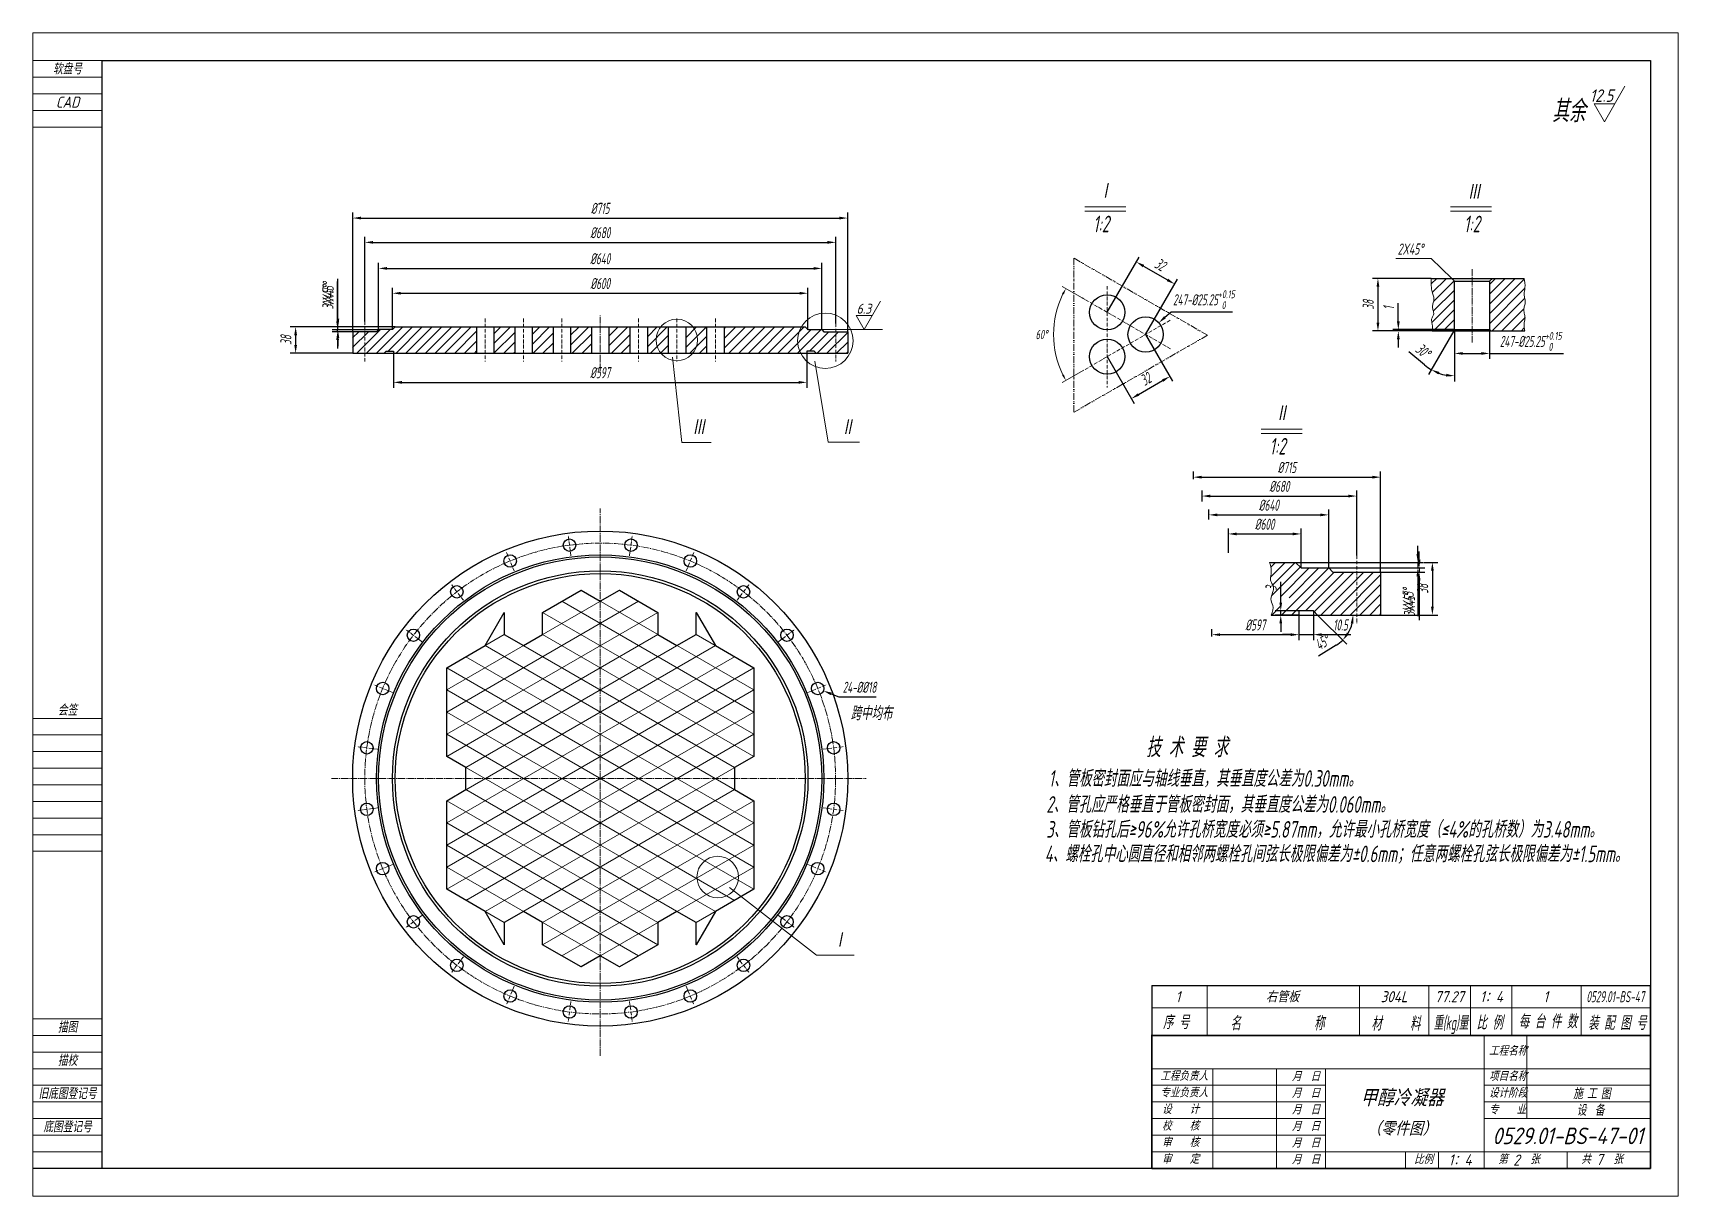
# Model space of a CAD drawing. Header units: millimetres. Extents: x 1099 to 3475, y 482 to 2162.
import ezdxf
from ezdxf.enums import TextEntityAlignment as Align

# ---------------------------------------------------------------- set-up
doc = ezdxf.new("R2010")
doc.units = ezdxf.units.MM
doc.header["$PDMODE"] = 3
for name, pattern in [('GEN4A', [17.5, 10, -2.5, 0, -2.5, 0, -2.5]), ('GEN7', [13.75, 10, -1.25, 1.25, -1.25]), ('GEN7A', [7.5, 5, -1.25, 0, -1.25])]:
    doc.linetypes.add(name, pattern=pattern)
for name, color, linetype, lineweight in [('4', 3, 'Continuous', 18), ('4A', 3, 'GEN4A', 18), ('5', 3, 'Continuous', 18), ('6', 2, 'Continuous', 18), ('7', 4, 'GEN7', 18), ('7A', 4, 'GEN7A', 18), ('8', 1, 'Continuous', 18), ('RAHM2', 1, 'Continuous', 18), ('RAHM3', 2, 'Continuous', 18), ('TILE1', 5, 'Continuous', 18)]:
    doc.layers.add(name, color=color, linetype=linetype, lineweight=lineweight)
doc.styles.add('HZ', font='gbeitc.shx', dxfattribs={"width": 0.7, "bigfont": 'hztxt.shx'})
doc.styles.add('HZTXT', font='gbeitc.shx', dxfattribs={"bigfont": 'hztxt.shx'})
doc.styles.add('ROMANC', font='gbeitc.shx', dxfattribs={"bigfont": 'hztxt.shx'})
doc.styles.get("Standard").update_dxf_attribs({"font": 'gbeitc.shx', "bigfont": 'hztxt.shx'})
doc.dimstyles.new('GEN-ISO', dxfattribs={"dimscale": 4, "dimtxt": 4, "dimasz": 3, "dimexe": 2, "dimexo": 0, "dimgap": 1.5, "dimtad": 1, "dimzin": 0, "dimdsep": 46, "dimtxsty": 'HZ', "dimcen": 0, "dimdle": 6, "dimclrd": 256, "dimclre": 256, "dimclrt": 2, "dimadec": 0, "dimazin": 0, "dimtfac": 1, "dimtmove": 0, "dimatfit": 2, "dimldrblk": 'CLOSED', "dimfxl": 0, "dimtolj": 1, "dimtzin": 0, "dimarcsym": 0})
doc.dimstyles.new('GEN-ISO$3', dxfattribs={"dimscale": 4, "dimtxt": 4, "dimasz": 3, "dimexe": 2, "dimexo": 0, "dimgap": 1.5, "dimtad": 1, "dimtih": 1, "dimtoh": 1, "dimdsep": 46, "dimtxsty": 'HZ', "dimcen": 0, "dimdle": 6, "dimclrd": 256, "dimclre": 256, "dimclrt": 2, "dimadec": 0, "dimazin": 0, "dimtfac": 1, "dimtofl": 0, "dimtmove": 0, "dimatfit": 0, "dimldrblk": 'CLOSED', "dimfxl": 0, "dimtolj": 1, "dimarcsym": 0})

msp = doc.modelspace()

# ---------------------------------------------------------------- texts
at = {"layer": '6', "attachment_point": 7, "style": 'HZ'}
for s, insert, char_height, width in [('{\\W0.75;其余}', (3293.3641, 2033.4082), 32, 99.823543), ('{\\W0.75;Ⅰ}', (2638.6339, 1922.1289), 24, 37.361829), ('{\\W0.75;Ⅲ}', (3171.139, 1920.6921), 24, 37.361829), ('{\\W0.75;1:2}', (2630.4068, 1874.4367), 24, 56.330743), ('{\\W0.75;1:2}', (3165.8991, 1874.3905), 24, 56.330743), ('{\\W0.750019;2X45%%D}', (3070.2739, 1842.2858), 15.9996, 75.107648), ('{\\W0.75;Ⅱ}', (2893.4273, 1601.1008), 24, 37.361829), ('{\\W0.75;Ⅲ}', (2051.4284, 1580.7343), 24, 37.361829), ('{\\W0.75;Ⅱ}', (2266.2428, 1580.8871), 24, 37.361829), ('{\\W0.75;1:2}', (2885.2002, 1553.4086), 24, 56.330743), ('{\\W0.75;跨中均布}', (2280.2901, 1169.7163), 20, 124.899429), ('{\\W0.750009;技 术 要 求}', (2706.9942, 1116.2885), 28, 240.749398), ('{\\W0.750009;1、管板密封面应与轴线垂直，其垂直度公差为0.30mm。}', (2566.1631, 1072.806), 24, 919.264245), ('{\\W0.75;2、管孔应严格垂直于管板密封面，其垂直度公差为0.060mm。}', (2562.8225, 1035.3393), 24, 1013.089371), ('\\W0.75;3、管板钻孔后≥96%允许孔桥宽度必须≥5.87mm，允许最小孔桥宽度（≤4%的孔桥数）为3.48mm。', (2562.7165, 999.277), 24, 1313.424), ('\\W0.75;4、螺栓孔中心圆直径和相邻两螺栓孔间弦长极限偏差为%%P0.6mm；任意两螺栓孔弦长极限偏差为%%P1.5mm。', (2560.478, 962.3486), 24, 1388.0037), ('{\\W0.75;Ⅰ}', (2255.0014, 840.2165), 24, 37.361829), ('施 工 图', (3323.6002, 622.4215), 16, 93.37344), ('设  备', (3328.8338, 598.4215), 16, 70.03008)]:
    msp.add_mtext(s, dxfattribs=dict(at, insert=insert, char_height=char_height, width=width))
at = {"layer": '6', "color": 2, "insert": (2547.381, 1720.0527), "char_height": 13.5, "width": 39.39192, "attachment_point": 7, "style": 'HZ'}
msp.add_mtext('60%%D', dxfattribs=at)
at = {"layer": '6', "color": 2, "style": 'HZ'}
for tag, text, height, p in [('甲醇冷凝器', 'TZMC', 24, (3076.0775, 612.2063)), ('（零件图）', 'TZMC2', 20, (3076.0775, 569.9104)), ('0529.01-BS-47-01', 'TH', 24, (3315.8743, 557.3978)), ('2', 'TZXH', 16, (3241.8778, 526.5098)), ('7', 'TZZS', 16, (3361.5856, 527.1584))]:
    msp.add_attdef(tag, text=text, height=height, dxfattribs=at).set_placement(p, align=Align.CENTER)
msp.add_attdef('1：4', (3143.8338, 526.8341), 'BL', height=16, dxfattribs=at)
at = {"layer": '8'}
for s, insert, char_height, width, attachment_point, style in [('{\\W0.75;序 号}', (2750.2868, 733.5178), 20, 78.077143, 5, 'HZ'), ('{\\W0.75;名             称}', (2896.4559, 731.9606), 20, 266.326286, 5, 'HZ'), ('{\\W0.75;材     料}', (3067.4962, 731.4977), 20, 140.826857, 5, 'HZ'), ('{\\W0.6;重(kg)量}', (3147.0982, 729.6399), 20, 100.231543, 5, 'HZ'), ('{\\W0.75;比 例}', (3202.9968, 732.8251), 20, 78.077143, 5, 'HZ'), ('{\\W0.75;每 台 件 数}', (3287.2278, 734.4903), 20, 171.961714, 5, 'HZ'), ('{\\W0.75;装 配 图 号}', (3387.4133, 732.3779), 20, 171.961714, 5, 'HZ'), ('工程名称', (3201.9491, 685.3385), 12, 99.847543, 7, 'HZTXT'), ('工程负责人', (2727.194, 649.074), 12, 124.827429, 7, 'HZTXT'), ('月  日', (2917.4233, 648.4011), 12, 74.939657, 7, 'HZTXT'), ('项目名称', (3201.9491, 648.6461), 12, 99.847543, 7, 'HZTXT'), ('专业负责人', (2727.194, 625.074), 12, 124.827429, 7, 'HZTXT'), ('月  日', (2917.4233, 624.4011), 12, 74.939657, 7, 'HZTXT'), ('设计阶段', (3201.9491, 624.5578), 12, 99.847543, 7, 'HZTXT'), ('设    计', (2729.7896, 601.074), 12, 99.991543, 7, 'HZTXT'), ('月  日', (2917.4233, 600.4011), 12, 74.939657, 7, 'HZTXT'), ('专    业', (3201.9491, 600.5578), 12, 99.991543, 7, 'HZTXT'), ('校    核', (2729.7896, 577.074), 12, 99.991543, 7, 'HZTXT'), ('月  日', (2917.4233, 576.4011), 12, 74.939657, 7, 'HZTXT'), ('审    核', (2729.7896, 553.074), 12, 99.991543, 7, 'HZTXT'), ('月  日', (2917.4233, 552.4011), 12, 74.939657, 7, 'HZTXT'), ('审    定', (2729.7896, 529.074), 12, 99.991543, 7, 'HZTXT'), ('月  日', (2917.4233, 528.4011), 12, 74.939657, 7, 'HZTXT'), ('比例', (3093.6334, 528.7554), 12, 49.887771, 7, 'HZTXT'), ('第     张', (3215.2144, 528.7554), 12, 112.517486, 7, 'HZTXT'), ('共     张', (3335.2144, 528.7554), 12, 112.517486, 7, 'HZTXT')]:
    msp.add_mtext(s, dxfattribs=dict(at, insert=insert, char_height=char_height, width=width, attachment_point=attachment_point, style=style))
at = {"layer": 'RAHM3', "style": 'HZ'}
for tag, text, p in [('1', 'JH', (2752.9903, 770.4368)), ('右管板', 'LJMC', (2903.8337, 770.4368)), ('304L', 'CL', (3065.1623, 770.4368)), ('77.27', 'ZL', (3144.9118, 770.4368)), ('1：4', 'BL', (3205.731, 770.4368)), ('1', 'MTJS', (3283.9954, 770.4368))]:
    msp.add_attdef(tag, text=text, height=16, dxfattribs=at).set_placement(p, align=Align.MIDDLE_CENTER)
at = {"layer": 'RAHM3', "style": 'HZ', "width": 0.7}
msp.add_attdef('0529.01-BS-47', text='ZPTH', height=16, dxfattribs=at).set_placement((3384.7163, 770.4368), align=Align.MIDDLE_CENTER)

# ---------------------------------------------------------------- blocks, each defined once
blk = doc.blocks.new('GB-A2')
blk.add_line((25, 10), (0, 10))
blk.add_lwpolyline([(25, 10), (25, 410), (584, 410), (584, 10)], close=True)
at = {"layer": 'RAHM2'}
for p, q in [((25, 404), (0, 404)), ((25, 392), (0, 392))]:
    blk.add_line(p, q, dxfattribs=at)
at = {"layer": 'RAHM2', "color": 1}
for p, q in [((25, 166.5), (0, 166.5)), ((25, 154.5), (0, 154.5)), ((25, 142.5), (0, 142.5)), ((25, 130.5), (0, 130.5)), ((25, 58), (0, 58)), ((25, 46), (0, 46)), ((25, 34), (0, 34)), ((25, 22), (0, 22)), ((25, 16), (0, 16))]:
    blk.add_line(p, q, dxfattribs=at)
at = {"layer": 'RAHM3'}
for p, q in [((25, 410), (0, 410)), ((25, 398), (0, 398)), ((25, 386), (0, 386)), ((25, 172.5), (0, 172.5)), ((25, 160.5), (0, 160.5)), ((25, 148.5), (0, 148.5)), ((25, 136.5), (0, 136.5)), ((25, 124.5), (0, 124.5)), ((25, 64), (0, 64)), ((25, 52), (0, 52)), ((25, 40), (0, 40)), ((25, 28), (0, 28))]:
    blk.add_line(p, q, dxfattribs=at)
at = {"layer": 'TILE1'}
blk.add_line((0, 0), (0, 420), dxfattribs=at)
blk.add_lwpolyline([(0, 420), (594, 420), (594, 0), (0, 0)], dxfattribs=at)
for tag, p in [('MAX', (594, 420)), ('RU', (584, 410)), ('INSERT', (584, 10))]:
    blk.add_attdef(tag, p, '', height=3.5)
at = {"layer": 'RAHM2', "char_height": 4, "attachment_point": 8}
for s, insert, width, style in [('软盘号', (12.5, 405), 17.4835, 'HZ'), ('CAD', (12.5, 393), 12.5019, 'ROMANC'), ('会签', (12.5, 173.5), 11.6477, 'HZ'), ('描图', (12.5, 59), 11.6477, 'HZ'), ('描校', (12.5, 47), 11.6477, 'HZ'), ('旧底图登记号', (12.5, 35), 34.991, 'HZ'), ('底图登记号', (12.5, 23), 29.1552, 'HZ')]:
    blk.add_mtext(s, dxfattribs=dict(at, insert=insert, width=width, style=style))
blk = doc.blocks.new('*D173')
at = {"layer": '5', "lineweight": -2}
for p, q in [((2252.2, 1207.7), (2263.3, 1203.3)), ((2263.3, 1203.3), (2316.9, 1203.3))]:
    blk.add_line(p, q, dxfattribs=at)
at = {"layer": '5'}
blk.add_solid([(2252.9, 1209.6), (2251.4, 1205.9), (2241, 1212.2)], dxfattribs=at)
at = {"layer": 'Defpoints', "color": 0}
for p in [(2224.3, 1219), (2241, 1212.2)]:
    blk.add_point(p, dxfattribs=at)
at = {"layer": '5', "color": 2, "insert": (2293.1, 1217.3), "char_height": 16, "attachment_point": 5, "style": 'HZ'}
blk.add_mtext('\\A1;24-%%C%%C18', dxfattribs=at)
blk = doc.blocks.new('_CLOSED')
at = {"color": 0, "linetype": 'ByBlock', "lineweight": -2}
for p, q in [((-1, 0.166667), (0, 0)), ((-1, 0.166667), (-1, -0.166667)), ((0, 0), (-1, -0.166667)), ((0, 0), (-1, 0))]:
    blk.add_line(p, q, dxfattribs=at)
blk = doc.blocks.new('*D174')
at = {"layer": '5', "lineweight": -2}
for p, q in [((1531.5, 1737.8), (1470.7, 1737.8)), ((1478.7, 1725.8), (1478.7, 1711.8)), ((1561.1, 1699.8), (1470.7, 1699.8))]:
    blk.add_line(p, q, dxfattribs=at)
at = {"layer": '5'}
for points in [[(1476.7, 1725.8), (1480.7, 1725.8), (1478.7, 1737.8)], [(1476.7, 1711.8), (1480.7, 1711.8), (1478.7, 1699.8)]]:
    blk.add_solid(points, dxfattribs=at)
at = {"layer": 'Defpoints', "color": 0}
for p in [(1531.5, 1737.8), (1478.7, 1699.8), (1561.1, 1699.8)]:
    blk.add_point(p, dxfattribs=at)
at = {"layer": '5', "color": 2, "insert": (1464.7, 1718.8), "char_height": 16, "attachment_point": 5, "rotation": 90, "style": 'HZ'}
blk.add_mtext('\\A1;38', dxfattribs=at)
blk = doc.blocks.new('*D175')
at = {"layer": '5', "lineweight": -2}
for p, q in [((1561.1, 1730.8), (1561.1, 1903)), ((2276.1, 1730.8), (2276.1, 1903)), ((1573.1, 1895), (2264.1, 1895))]:
    blk.add_line(p, q, dxfattribs=at)
at = {"layer": '5'}
for points in [[(1573.1, 1897), (1573.1, 1893), (1561.1, 1895)], [(2264.1, 1897), (2264.1, 1893), (2276.1, 1895)]]:
    blk.add_solid(points, dxfattribs=at)
at = {"layer": 'Defpoints', "color": 0}
for p in [(2276.1, 1895), (1561.1, 1730.8), (2276.1, 1730.8)]:
    blk.add_point(p, dxfattribs=at)
at = {"layer": '5', "color": 2, "insert": (1918.6, 1909), "char_height": 16, "attachment_point": 5, "style": 'HZ'}
blk.add_mtext('\\A1;%%C715', dxfattribs=at)
blk = doc.blocks.new('*D176')
at = {"layer": '5', "lineweight": -2}
for p, q in [((1578.6, 1745.8), (1578.6, 1867.9)), ((1590.6, 1859.9), (2246.8, 1859.9)), ((2258.8, 1742.8), (2258.8, 1867.9))]:
    blk.add_line(p, q, dxfattribs=at)
at = {"layer": '5'}
for points in [[(1590.6, 1861.9), (1590.6, 1857.9), (1578.6, 1859.9)], [(2246.8, 1861.9), (2246.8, 1857.9), (2258.8, 1859.9)]]:
    blk.add_solid(points, dxfattribs=at)
at = {"layer": 'Defpoints', "color": 0}
for p in [(2258.8, 1859.9), (1578.6, 1745.8), (2258.8, 1742.8)]:
    blk.add_point(p, dxfattribs=at)
at = {"layer": '5', "color": 2, "insert": (1918.7, 1873.9), "char_height": 16, "attachment_point": 5, "style": 'HZ'}
blk.add_mtext('\\A1;%%C680', dxfattribs=at)
blk = doc.blocks.new('*D177')
at = {"layer": '5', "lineweight": -2}
for p, q in [((1598.6, 1733.8), (1598.6, 1830.3)), ((2238.6, 1733.8), (2238.6, 1830.3)), ((1610.6, 1822.3), (2226.6, 1822.3))]:
    blk.add_line(p, q, dxfattribs=at)
at = {"layer": '5'}
for points in [[(1610.6, 1824.3), (1610.6, 1820.3), (1598.6, 1822.3)], [(2226.6, 1824.3), (2226.6, 1820.3), (2238.6, 1822.3)]]:
    blk.add_solid(points, dxfattribs=at)
at = {"layer": 'Defpoints', "color": 0}
for p in [(2238.6, 1822.3), (1598.6, 1733.8), (2238.6, 1733.8)]:
    blk.add_point(p, dxfattribs=at)
at = {"layer": '5', "color": 2, "insert": (1918.6, 1836.3), "char_height": 16, "attachment_point": 5, "style": 'HZ'}
blk.add_mtext('\\A1;%%C640', dxfattribs=at)
blk = doc.blocks.new('*D178')
at = {"layer": '5', "lineweight": -2}
for p, q in [((1620.1, 1699.8), (1620.1, 1649.7)), ((2217.1, 1699.8), (2217.1, 1649.7)), ((1632.1, 1657.7), (2205.1, 1657.7))]:
    blk.add_line(p, q, dxfattribs=at)
at = {"layer": '5'}
for points in [[(1632.1, 1659.7), (1632.1, 1655.7), (1620.1, 1657.7)], [(2205.1, 1659.7), (2205.1, 1655.7), (2217.1, 1657.7)]]:
    blk.add_solid(points, dxfattribs=at)
at = {"layer": 'Defpoints', "color": 0}
for p in [(1620.1, 1699.8), (2217.1, 1699.8), (2217.1, 1657.7)]:
    blk.add_point(p, dxfattribs=at)
at = {"layer": '5', "color": 2, "insert": (1918.6, 1671.7), "char_height": 16, "attachment_point": 5, "style": 'HZ'}
blk.add_mtext('\\A1;%%C597', dxfattribs=at)
blk = doc.blocks.new('*D179')
at = {"layer": '5', "lineweight": -2}
for p, q in [((1618.6, 1733.8), (1618.6, 1794.4)), ((1630.6, 1786.4), (2206.6, 1786.4)), ((2218.6, 1733.8), (2218.6, 1794.4))]:
    blk.add_line(p, q, dxfattribs=at)
at = {"layer": '5'}
for points in [[(1630.6, 1788.4), (1630.6, 1784.4), (1618.6, 1786.4)], [(2206.6, 1788.4), (2206.6, 1784.4), (2218.6, 1786.4)]]:
    blk.add_solid(points, dxfattribs=at)
at = {"layer": 'Defpoints', "color": 0}
for p in [(2218.6, 1786.4), (1618.6, 1733.8), (2218.6, 1733.8)]:
    blk.add_point(p, dxfattribs=at)
at = {"layer": '5', "color": 2, "insert": (1918.6, 1800.4), "char_height": 16, "attachment_point": 5, "style": 'HZ'}
blk.add_mtext('\\A1;%%C600', dxfattribs=at)
blk = doc.blocks.new('*X151')
at = {"color": 0}
for p, q in [((461.8, 1225.5), (484.7, 1248.4)), ((461.8, 1239.6), (470.6, 1248.4)), ((467.9, 1217.4), (501.9, 1251.4)), ((482, 1217.4), (516, 1251.4)), ((496.1, 1217.4), (534.1, 1255.4)), ((513.3, 1220.4), (548.3, 1255.4)), ((524.4, 1217.4), (562.4, 1255.4)), ((538.6, 1217.4), (576.6, 1255.4)), ((552.7, 1217.4), (590.7, 1255.4)), ((566.9, 1217.4), (604.9, 1255.4)), ((581, 1217.4), (619, 1255.4)), ((595.1, 1217.4), (633.1, 1255.4)), ((609.3, 1217.4), (640.4, 1248.5)), ((623.4, 1217.4), (640.4, 1234.4)), ((637.6, 1217.4), (640.4, 1220.2))]:
    blk.add_line(p, q, dxfattribs=at)
blk = doc.blocks.new('*D153')
at = {"layer": '5', "lineweight": -2}
for p, q in [((1539.7, 1749.8), (1539.7, 1807.4)), ((1622.6, 1737.8), (1531.7, 1737.8)), ((1539.7, 1733.8), (1539.7, 1737.8)), ((1598.6, 1733.8), (1531.7, 1733.8)), ((1539.7, 1721.8), (1539.7, 1709.8))]:
    blk.add_line(p, q, dxfattribs=at)
at = {"layer": '5'}
for points in [[(1537.7, 1749.8), (1541.7, 1749.8), (1539.7, 1737.8)], [(1537.7, 1721.8), (1541.7, 1721.8), (1539.7, 1733.8)]]:
    blk.add_solid(points, dxfattribs=at)
at = {"layer": 'Defpoints', "color": 0}
for p in [(1539.7, 1737.8), (1622.6, 1737.8), (1598.6, 1733.8)]:
    blk.add_point(p, dxfattribs=at)
at = {"layer": '5', "color": 2, "insert": (1525.7, 1784.6), "char_height": 16, "attachment_point": 5, "rotation": 90, "style": 'HZ'}
blk.add_mtext('\\A1;4X45%%D', dxfattribs=at)
blk = doc.blocks.new('*D154')
at = {"layer": '5', "lineweight": -2}
for p, q in [((1539.3, 1745.8), (1539.3, 1803.2)), ((1598.6, 1733.8), (1531.3, 1733.8)), ((1561.1, 1730.8), (1531.3, 1730.8)), ((1539.3, 1730.8), (1539.3, 1733.8)), ((1539.3, 1718.8), (1539.3, 1706.8))]:
    blk.add_line(p, q, dxfattribs=at)
at = {"layer": '5'}
for points in [[(1537.3, 1745.8), (1541.3, 1745.8), (1539.3, 1733.8)], [(1537.3, 1718.8), (1541.3, 1718.8), (1539.3, 1730.8)]]:
    blk.add_solid(points, dxfattribs=at)
at = {"layer": 'Defpoints', "color": 0}
for p in [(1539.3, 1733.8), (1561.1, 1730.8), (1598.6, 1733.8)]:
    blk.add_point(p, dxfattribs=at)
at = {"layer": '5', "color": 2, "insert": (1525.3, 1780.5), "char_height": 16, "attachment_point": 5, "rotation": 90, "style": 'HZ'}
blk.add_mtext('\\A1;3X45%%D', dxfattribs=at)
blk = doc.blocks.new('*X145')
at = {"color": 0}
for p, q in [((665.7, 1231.3), (689.7, 1255.4)), ((665.7, 1245.5), (675.6, 1255.4)), ((665.9, 1217.4), (695.8, 1247.4)), ((680, 1217.4), (695.8, 1233.2)), ((694.1, 1217.4), (695.8, 1219.1))]:
    blk.add_line(p, q, dxfattribs=at)
blk = doc.blocks.new('*X146')
at = {"color": 0}
for p, q in [((721.1, 1230.2), (746.3, 1255.4)), ((721.1, 1244.3), (732.1, 1255.4)), ((722.4, 1217.4), (751.3, 1246.2)), ((736.6, 1217.4), (751.3, 1232.1)), ((750.7, 1217.4), (751.3, 1218))]:
    blk.add_line(p, q, dxfattribs=at)
blk = doc.blocks.new('*X147')
at = {"color": 0}
for p, q in [((776.5, 1229.1), (802.8, 1255.4)), ((776.5, 1243.2), (788.7, 1255.4)), ((779, 1217.4), (806.7, 1245.1)), ((793.1, 1217.4), (806.7, 1231))]:
    blk.add_line(p, q, dxfattribs=at)
blk = doc.blocks.new('*X152')
at = {"color": 0}
for p, q in [((998.2, 1224.5), (1029.1, 1255.4)), ((998.2, 1238.6), (1015, 1255.4)), ((998.2, 1252.8), (1000.8, 1255.4)), ((1005.3, 1217.4), (1043.3, 1255.4)), ((1019.4, 1217.4), (1057.4, 1255.4)), ((1033.5, 1217.4), (1071.5, 1255.4)), ((1047.7, 1217.4), (1085.7, 1255.4)), ((1061.8, 1217.4), (1099.8, 1255.4)), ((1076, 1217.4), (1114, 1255.4)), ((1090.1, 1217.4), (1124.1, 1251.4)), ((1104.3, 1217.4), (1138.3, 1251.4)), ((1121.4, 1220.4), (1149.4, 1248.4)), ((1132.5, 1217.4), (1163.5, 1248.4)), ((1146.7, 1217.4), (1176.8, 1247.5)), ((1160.8, 1217.4), (1176.8, 1233.4)), ((1175, 1217.4), (1176.8, 1219.2))]:
    blk.add_line(p, q, dxfattribs=at)
blk = doc.blocks.new('*X148')
at = {"color": 0}
for p, q in [((831.9, 1227.9), (859.4, 1255.4)), ((831.9, 1242.1), (845.3, 1255.4)), ((835.6, 1217.4), (862.1, 1244)), ((849.7, 1217.4), (862.1, 1229.8))]:
    blk.add_line(p, q, dxfattribs=at)
blk = doc.blocks.new('*X149')
at = {"color": 0}
for p, q in [((887.4, 1226.8), (916, 1255.4)), ((887.4, 1240.9), (901.8, 1255.4)), ((887.4, 1255.1), (887.7, 1255.4)), ((892.1, 1217.4), (917.5, 1242.8)), ((906.3, 1217.4), (917.5, 1228.7))]:
    blk.add_line(p, q, dxfattribs=at)
blk = doc.blocks.new('*X150')
at = {"color": 0}
for p, q in [((942.8, 1225.6), (972.6, 1255.4)), ((942.8, 1239.8), (958.4, 1255.4)), ((942.8, 1253.9), (944.3, 1255.4)), ((948.7, 1217.4), (973, 1241.7)), ((962.8, 1217.4), (973, 1227.5))]:
    blk.add_line(p, q, dxfattribs=at)
blk = doc.blocks.new('GEFROG4')
at = {"color": 0}
for p, q in [((0, 0), (5.714286, 10)), ((0, 0), (-2.857143, 5)), ((2.857143, 5), (-2.857143, 5))]:
    blk.add_line(p, q, dxfattribs=at)
for tag, p in [('GEFROU2', (2.416099, 10.1)), ('GEFROU1', (2.45, 5.6))]:
    blk.add_attdef(tag, text='', height=3.5, dxfattribs=at).set_placement(p, align=Align.RIGHT)
blk.add_attdef('GEFROU0', (0, 0), '', height=1, dxfattribs=at)
blk = doc.blocks.new('*X143')
at = {"color": 0}
for p, q in [((2018, 900.7), (2054.7, 937.4)), ((2018, 914.9), (2040.5, 937.4)), ((2018, 929), (2026.4, 937.4)), ((2018, 886.6), (2067.9, 936.5)), ((2018, 872.4), (2068.8, 923.3)), ((2021.1, 861.4), (2068.6, 908.9)), ((2035.2, 861.4), (2067.5, 893.7)), ((2049.4, 861.4), (2069, 881)), ((2063.5, 861.4), (2068, 865.9))]:
    blk.add_line(p, q, dxfattribs=at)
blk = doc.blocks.new('*D155')
at = {"layer": '5', "lineweight": -2}
for p, q in [((3152.3, 1733.9), (3152.3, 1691.5)), ((3203.1, 1733.9), (3203.1, 1691.5)), ((3164.3, 1699.5), (3191.1, 1699.5)), ((3203.1, 1699.5), (3309.9, 1699.5))]:
    blk.add_line(p, q, dxfattribs=at)
at = {"layer": '5'}
for points in [[(3164.3, 1701.5), (3164.3, 1697.5), (3152.3, 1699.5)], [(3191.1, 1701.5), (3191.1, 1697.5), (3203.1, 1699.5)]]:
    blk.add_solid(points, dxfattribs=at)
at = {"layer": 'Defpoints', "color": 0}
for p in [(3152.3, 1733.9), (3203.1, 1733.9), (3203.1, 1699.5)]:
    blk.add_point(p, dxfattribs=at)
at = {"layer": '5', "color": 2, "insert": (3262.5, 1716.9), "char_height": 16, "attachment_point": 5, "style": 'HZ'}
blk.add_mtext('\\A1;247-%%C25.25{\\H1.42x;\\C3;{\\H0.5x;\\S+0.15^  0;}}', dxfattribs=at)
blk = doc.blocks.new('*D156')
at = {"layer": '5', "lineweight": -2}
for p, q in [((2650.7, 1758.9), (2696.8, 1838.6)), ((2703.2, 1825.7), (2737.8, 1805.7)), ((2706.2, 1726.9), (2752.2, 1806.6))]:
    blk.add_line(p, q, dxfattribs=at)
at = {"layer": '5'}
for points in [[(2704.2, 1827.4), (2702.2, 1823.9), (2692.8, 1831.7)], [(2738.8, 1807.4), (2736.8, 1803.9), (2748.2, 1799.7)]]:
    blk.add_solid(points, dxfattribs=at)
at = {"layer": 'Defpoints', "color": 0}
for p in [(2748.2, 1799.7), (2650.7, 1758.9), (2706.2, 1726.9)]:
    blk.add_point(p, dxfattribs=at)
at = {"layer": '5', "color": 2, "insert": (2727.5, 1827.8), "char_height": 16, "attachment_point": 5, "rotation": 330, "style": 'HZ'}
blk.add_mtext('\\A1;32', dxfattribs=at)
blk = doc.blocks.new('*D157')
at = {"layer": '5', "lineweight": -2}
for p, q in [((2775.2, 1517.7), (2775.2, 1528.8)), ((2787.2, 1520.8), (3033.7, 1520.8)), ((3045.7, 1383.6), (3045.7, 1528.8))]:
    blk.add_line(p, q, dxfattribs=at)
at = {"layer": '5'}
for points in [[(2787.2, 1522.8), (2787.2, 1518.8), (2775.2, 1520.8)], [(3033.7, 1522.8), (3033.7, 1518.8), (3045.7, 1520.8)]]:
    blk.add_solid(points, dxfattribs=at)
at = {"layer": 'Defpoints', "color": 0}
for p in [(3045.7, 1520.8), (2775.2, 1517.7), (3045.7, 1383.6)]:
    blk.add_point(p, dxfattribs=at)
at = {"layer": '5', "color": 2, "insert": (2910.4, 1534.8), "char_height": 16, "attachment_point": 5, "style": 'HZ'}
blk.add_mtext('\\A1;%%C715', dxfattribs=at)
blk = doc.blocks.new('_NONE')
blk = doc.blocks.new('*D158')
at = {"layer": '5', "lineweight": -2}
for p, q in [((2734.1, 1751.7), (2743.1, 1759.7)), ((2743.1, 1759.7), (2831.9, 1759.7))]:
    blk.add_line(p, q, dxfattribs=at)
at = {"layer": '5'}
blk.add_solid([(2732.8, 1753.2), (2735.5, 1750.2), (2725.2, 1743.7)], dxfattribs=at)
at = {"layer": 'Defpoints', "color": 0}
for p in [(2725.2, 1743.7), (2687.2, 1710)]:
    blk.add_point(p, dxfattribs=at)
at = {"layer": '5', "color": 2, "insert": (2790.5, 1777), "char_height": 16, "attachment_point": 5, "style": 'HZ'}
blk.add_mtext('\\A1;247-%%C25.25{\\H1.42x;\\C3;{\\H0.5x;\\S+0.15^  0;}}', dxfattribs=at)
blk = doc.blocks.new('*D159')
at = {"layer": '5', "lineweight": -2}
for p, q in [((2706.2, 1726.9), (2745.2, 1659.3)), ((2650.7, 1694.9), (2689.7, 1627.3)), ((2696.1, 1640.2), (2730.8, 1660.2))]:
    blk.add_line(p, q, dxfattribs=at)
at = {"layer": '5'}
for points in [[(2729.8, 1662), (2731.8, 1658.5), (2741.2, 1666.2)], [(2695.1, 1642), (2697.1, 1638.5), (2685.7, 1634.2)]]:
    blk.add_solid(points, dxfattribs=at)
at = {"layer": 'Defpoints', "color": 0}
for p in [(2706.2, 1726.9), (2650.7, 1694.9), (2741.2, 1666.2)]:
    blk.add_point(p, dxfattribs=at)
at = {"layer": '5', "color": 2, "insert": (2706.5, 1662.4), "char_height": 16, "attachment_point": 5, "rotation": 30, "style": 'HZ'}
blk.add_mtext('\\A1;32', dxfattribs=at)
blk = doc.blocks.new('*D160')
at = {"layer": '5', "lineweight": -2}
for p, q in [((3101.3, 1401.6), (3101.3, 1413.6)), ((2970.7, 1389.6), (3109.3, 1389.6)), ((3045.7, 1383.6), (3109.3, 1383.6)), ((3101.3, 1389.6), (3101.3, 1383.6)), ((3101.3, 1371.6), (3101.3, 1314.2))]:
    blk.add_line(p, q, dxfattribs=at)
at = {"layer": '5'}
for points in [[(3099.3, 1401.6), (3103.3, 1401.6), (3101.3, 1389.6)], [(3099.3, 1371.6), (3103.3, 1371.6), (3101.3, 1383.6)]]:
    blk.add_solid(points, dxfattribs=at)
at = {"layer": 'Defpoints', "color": 0}
for p in [(2970.7, 1389.6), (3045.7, 1383.6), (3101.3, 1383.6)]:
    blk.add_point(p, dxfattribs=at)
at = {"layer": '5', "color": 2, "insert": (3087.3, 1336.9), "char_height": 16, "attachment_point": 5, "rotation": 90, "style": 'HZ'}
blk.add_mtext('\\A1;3X45%%D', dxfattribs=at)
blk = doc.blocks.new('*D161')
at = {"layer": '5', "lineweight": -2}
for p, q in [((3099.4, 1409.6), (3099.4, 1421.6)), ((2922.7, 1397.6), (3107.4, 1397.6)), ((2970.7, 1389.6), (3107.4, 1389.6)), ((3099.4, 1397.6), (3099.4, 1389.6)), ((3099.4, 1377.6), (3099.4, 1320))]:
    blk.add_line(p, q, dxfattribs=at)
at = {"layer": '5'}
for points in [[(3097.4, 1409.6), (3101.4, 1409.6), (3099.4, 1397.6)], [(3097.4, 1377.6), (3101.4, 1377.6), (3099.4, 1389.6)]]:
    blk.add_solid(points, dxfattribs=at)
at = {"layer": 'Defpoints', "color": 0}
for p in [(2922.7, 1397.6), (2970.7, 1389.6), (3099.4, 1389.6)]:
    blk.add_point(p, dxfattribs=at)
at = {"layer": '5', "color": 2, "insert": (3085.4, 1342.8), "char_height": 16, "attachment_point": 5, "rotation": 90, "style": 'HZ'}
blk.add_mtext('\\A1;4X45%%D', dxfattribs=at)
blk = doc.blocks.new('*X137')
at = {"color": 0}
for p, q in [((1978.7, 1215), (2000, 1236.3)), ((1979.1, 1229.5), (1985.8, 1236.3)), ((1981.8, 1204), (2014.1, 1236.3)), ((1980.1, 1188.2), (2021.5, 1229.5)), ((1992.9, 1186.8), (2034.4, 1228.3)), ((1994.7, 1160.3), (2062.7, 1228.3)), ((2005.5, 1185.2), (2048.5, 1228.3)), ((2008.8, 1160.3), (2070.8, 1222.3)), ((2029, 1166.3), (2085, 1222.3)), ((2041.9, 1165.1), (2099.1, 1222.3)), ((2051.3, 1160.3), (2113.3, 1222.3)), ((2065.4, 1160.3), (2127.4, 1222.3)), ((2079.5, 1160.3), (2137.7, 1218.5)), ((2093.7, 1160.3), (2137.7, 1204.3)), ((2107.8, 1160.3), (2137.7, 1190.2)), ((1980.5, 1160.3), (1994.1, 1173.9)), ((2122, 1160.3), (2137.7, 1176)), ((2136.1, 1160.3), (2137.7, 1161.9))]:
    blk.add_line(p, q, dxfattribs=at)
blk = doc.blocks.new('*D162')
at = {"layer": '5', "lineweight": -2}
for p, q in [((2787.8, 1485.7), (2787.8, 1501.5)), ((3011.2, 1407.6), (3011.2, 1501.5)), ((2799.8, 1493.5), (2999.2, 1493.5))]:
    blk.add_line(p, q, dxfattribs=at)
at = {"layer": '5'}
for points in [[(2799.8, 1495.5), (2799.8, 1491.5), (2787.8, 1493.5)], [(2999.2, 1495.5), (2999.2, 1491.5), (3011.2, 1493.5)]]:
    blk.add_solid(points, dxfattribs=at)
at = {"layer": 'Defpoints', "color": 0}
for p in [(2787.8, 1485.7), (3011.2, 1493.5), (3011.2, 1407.6)]:
    blk.add_point(p, dxfattribs=at)
at = {"layer": '5', "color": 2, "insert": (2899.5, 1507.5), "char_height": 16, "attachment_point": 5, "style": 'HZ'}
blk.add_mtext('\\A1;%%C680', dxfattribs=at)
blk = doc.blocks.new('*D163')
at = {"layer": '5', "lineweight": -2}
for p, q in [((2954.7, 1321.6), (2996.6, 1279.7)), ((2981.5, 1277.9), (2956.1, 1262.4))]:
    blk.add_line(p, q, dxfattribs=at)
for start, end in [(328.4487, 346.5513), (301.5513, 315)]:
    blk.add_arc((2954.7, 1321.6), 51.2, start, end, dxfattribs=at)
at = {"layer": '5'}
for points in [[(3002.5, 1309.9), (3006.5, 1309.5), (3005.9, 1321.6)], [(2999.9, 1293.6), (2996.8, 1296), (2990.9, 1285.4)]]:
    blk.add_solid(points, dxfattribs=at)
at = {"layer": 'Defpoints', "color": 0}
for p in [(2887.7, 1321.6), (2948.7, 1327.6), (2954.7, 1321.6), (3004.2, 1308.3), (3045.7, 1321.6)]:
    blk.add_point(p, dxfattribs=at)
at = {"layer": '5', "color": 2, "insert": (2961.5, 1282.1), "char_height": 16, "attachment_point": 5, "rotation": 31.5513, "style": 'HZ'}
blk.add_mtext('\\A1;45%%D', dxfattribs=at)
blk = doc.blocks.new('*D164')
at = {"layer": '5', "lineweight": -2}
for p, q in [((2797.7, 1459.4), (2797.7, 1474.3)), ((2970.7, 1389.6), (2970.7, 1474.3)), ((2809.7, 1466.3), (2958.7, 1466.3))]:
    blk.add_line(p, q, dxfattribs=at)
at = {"layer": '5'}
for points in [[(2809.7, 1468.3), (2809.7, 1464.3), (2797.7, 1466.3)], [(2958.7, 1468.3), (2958.7, 1464.3), (2970.7, 1466.3)]]:
    blk.add_solid(points, dxfattribs=at)
at = {"layer": 'Defpoints', "color": 0}
for p in [(2797.7, 1459.4), (2970.7, 1466.3), (2970.7, 1389.6)]:
    blk.add_point(p, dxfattribs=at)
at = {"layer": '5', "color": 2, "insert": (2884.2, 1480.3), "char_height": 16, "attachment_point": 5, "style": 'HZ'}
blk.add_mtext('\\A1;%%C640', dxfattribs=at)
blk = doc.blocks.new('*D165')
at = {"layer": '5', "lineweight": -2}
for p, q in [((2825.7, 1411.6), (2825.7, 1446.8)), ((2837.7, 1438.8), (2918.7, 1438.8)), ((2930.7, 1389.6), (2930.7, 1446.8))]:
    blk.add_line(p, q, dxfattribs=at)
at = {"layer": '5'}
for points in [[(2837.7, 1440.8), (2837.7, 1436.8), (2825.7, 1438.8)], [(2918.7, 1440.8), (2918.7, 1436.8), (2930.7, 1438.8)]]:
    blk.add_solid(points, dxfattribs=at)
at = {"layer": 'Defpoints', "color": 0}
for p in [(2930.7, 1438.8), (2825.7, 1411.6), (2930.7, 1389.6)]:
    blk.add_point(p, dxfattribs=at)
at = {"layer": '5', "color": 2, "insert": (2878.2, 1452.8), "char_height": 16, "attachment_point": 5, "style": 'HZ'}
blk.add_mtext('\\A1;%%C600', dxfattribs=at)
blk = doc.blocks.new('*D166')
at = {"layer": '5', "lineweight": -2}
for p, q in [((2901.4, 1339.6), (2901.4, 1369.4)), ((2927.7, 1327.6), (2893.4, 1327.6)), ((2927.7, 1321.6), (2893.4, 1321.6)), ((2901.4, 1321.6), (2901.4, 1327.6)), ((2901.4, 1309.6), (2901.4, 1297.6))]:
    blk.add_line(p, q, dxfattribs=at)
at = {"layer": '5'}
for points in [[(2899.4, 1339.6), (2903.4, 1339.6), (2901.4, 1327.6)], [(2899.4, 1309.6), (2903.4, 1309.6), (2901.4, 1321.6)]]:
    blk.add_solid(points, dxfattribs=at)
at = {"layer": 'Defpoints', "color": 0}
for p in [(2901.4, 1327.6), (2927.7, 1327.6), (2927.7, 1321.6)]:
    blk.add_point(p, dxfattribs=at)
at = {"layer": '5', "color": 2, "insert": (2887.4, 1360.5), "char_height": 16, "attachment_point": 5, "rotation": 90, "style": 'HZ'}
blk.add_mtext('\\A1;3', dxfattribs=at)
blk = doc.blocks.new('*D167')
at = {"layer": '5', "lineweight": -2}
for p, q in [((2927.7, 1321.6), (2927.7, 1285.3)), ((2801.9, 1290.5), (2801.9, 1301.3)), ((2813.9, 1293.3), (2915.7, 1293.3))]:
    blk.add_line(p, q, dxfattribs=at)
at = {"layer": '5'}
for points in [[(2813.9, 1295.3), (2813.9, 1291.3), (2801.9, 1293.3)], [(2915.7, 1295.3), (2915.7, 1291.3), (2927.7, 1293.3)]]:
    blk.add_solid(points, dxfattribs=at)
at = {"layer": 'Defpoints', "color": 0}
for p in [(2927.7, 1321.6), (2801.9, 1290.5), (2927.7, 1293.3)]:
    blk.add_point(p, dxfattribs=at)
at = {"layer": '5', "color": 2, "insert": (2864.8, 1307.3), "char_height": 16, "attachment_point": 5, "style": 'HZ'}
blk.add_mtext('\\A1;%%C597', dxfattribs=at)
blk = doc.blocks.new('*D168')
at = {"layer": '5', "lineweight": -2}
for p, q in [((2927.7, 1321.6), (2927.7, 1285.3)), ((2948.7, 1327.6), (2948.7, 1285.3)), ((2915.7, 1293.3), (2903.7, 1293.3)), ((2927.7, 1293.3), (2948.7, 1293.3)), ((2960.7, 1293.3), (3002.6, 1293.3))]:
    blk.add_line(p, q, dxfattribs=at)
at = {"layer": '5'}
for points in [[(2915.7, 1295.3), (2915.7, 1291.3), (2927.7, 1293.3)], [(2960.7, 1295.3), (2960.7, 1291.3), (2948.7, 1293.3)]]:
    blk.add_solid(points, dxfattribs=at)
at = {"layer": 'Defpoints', "color": 0}
for p in [(2927.7, 1321.6), (2948.7, 1327.6), (2948.7, 1293.3)]:
    blk.add_point(p, dxfattribs=at)
at = {"layer": '5', "color": 2, "insert": (2987.7, 1307.3), "char_height": 16, "attachment_point": 5, "style": 'HZ'}
blk.add_mtext('\\A1;10.5', dxfattribs=at)
blk = doc.blocks.new('*D169')
at = {"layer": '5', "lineweight": -2}
for p, q in [((3108.3, 1397.6), (3128.4, 1397.6)), ((3120.4, 1385.6), (3120.4, 1333.6)), ((3045.7, 1321.6), (3128.4, 1321.6))]:
    blk.add_line(p, q, dxfattribs=at)
at = {"layer": '5'}
for points in [[(3118.4, 1385.6), (3122.4, 1385.6), (3120.4, 1397.6)], [(3118.4, 1333.6), (3122.4, 1333.6), (3120.4, 1321.6)]]:
    blk.add_solid(points, dxfattribs=at)
at = {"layer": 'Defpoints', "color": 0}
for p in [(3108.3, 1397.6), (3045.7, 1321.6), (3120.4, 1321.6)]:
    blk.add_point(p, dxfattribs=at)
at = {"layer": '5', "color": 2, "insert": (3106.4, 1359.6), "char_height": 16, "attachment_point": 5, "rotation": 90, "style": 'HZ'}
blk.add_mtext('\\A1;38', dxfattribs=at)
blk = doc.blocks.new('*D170')
at = {"layer": '5', "lineweight": -2}
for p, q in [((3151.2, 1731.9), (3114.9, 1669)), ((3152.3, 1733.9), (3152.3, 1659)), ((3109.1, 1682.9), (3086.6, 1702))]:
    blk.add_line(p, q, dxfattribs=at)
for start, end in [(229.7045, 239.9994), (250.2942, 259.7052)]:
    blk.add_arc((3152.3, 1733.9), 66.9, start, end, dxfattribs=at)
at = {"layer": '5'}
for points in [[(3128.9, 1669.1), (3130.6, 1672.7), (3118.9, 1676)], [(3140.5, 1670.1), (3140.2, 1666.1), (3152.3, 1667)]]:
    blk.add_solid(points, dxfattribs=at)
at = {"layer": 'Defpoints', "color": 0}
for p in [(3152.3, 1831.9), (3151.2, 1731.9), (3152.3, 1733.9), (3152.3, 1733.9), (3140.7, 1668)]:
    blk.add_point(p, dxfattribs=at)
at = {"layer": '5', "color": 2, "insert": (3106.9, 1703.1), "char_height": 16, "attachment_point": 5, "rotation": 319.7045, "style": 'HZ'}
blk.add_mtext('\\A1;30%%D', dxfattribs=at)
blk = doc.blocks.new('*D171')
at = {"layer": '5', "lineweight": -2}
for p, q in [((3118.5, 1807.9), (3033.8, 1807.9)), ((3041.8, 1795.9), (3041.8, 1743.9)), ((3083.5, 1731.9), (3033.8, 1731.9))]:
    blk.add_line(p, q, dxfattribs=at)
at = {"layer": '5'}
for points in [[(3039.8, 1795.9), (3043.8, 1795.9), (3041.8, 1807.9)], [(3039.8, 1743.9), (3043.8, 1743.9), (3041.8, 1731.9)]]:
    blk.add_solid(points, dxfattribs=at)
at = {"layer": 'Defpoints', "color": 0}
for p in [(3118.5, 1807.9), (3041.8, 1731.9), (3083.5, 1731.9)]:
    blk.add_point(p, dxfattribs=at)
at = {"layer": '5', "color": 2, "insert": (3027.8, 1769.9), "char_height": 16, "attachment_point": 5, "rotation": 90, "style": 'HZ'}
blk.add_mtext('\\A1;38', dxfattribs=at)
blk = doc.blocks.new('*D172')
at = {"layer": '5', "lineweight": -2}
for p, q in [((3071.2, 1745.9), (3071.2, 1772.2)), ((3152.3, 1733.9), (3063.2, 1733.9)), ((3151.2, 1731.9), (3063.2, 1731.9)), ((3071.2, 1731.9), (3071.2, 1733.9)), ((3071.2, 1719.9), (3071.2, 1707.9))]:
    blk.add_line(p, q, dxfattribs=at)
at = {"layer": '5'}
for points in [[(3069.2, 1745.9), (3073.2, 1745.9), (3071.2, 1733.9)], [(3069.2, 1719.9), (3073.2, 1719.9), (3071.2, 1731.9)]]:
    blk.add_solid(points, dxfattribs=at)
at = {"layer": 'Defpoints', "color": 0}
for p in [(3071.2, 1733.9), (3151.2, 1731.9), (3152.3, 1733.9)]:
    blk.add_point(p, dxfattribs=at)
at = {"layer": '5', "color": 2, "insert": (3057.2, 1765.1), "char_height": 16, "attachment_point": 5, "rotation": 90, "style": 'HZ'}
blk.add_mtext('\\A1;1', dxfattribs=at)
blk = doc.blocks.new('*X142')
at = {"color": 0}
for p, q in [((1933.5, 929.4), (1941.5, 937.4)), ((1935.1, 916.9), (1955.7, 937.4)), ((1937.1, 904.7), (1966.5, 934.1)), ((1934.5, 873.9), (1967.2, 906.5)), ((1936.6, 890.1), (1967.2, 920.6)), ((1936.3, 861.4), (1967.2, 892.4)), ((1950.4, 861.4), (1967.2, 878.2)), ((1964.5, 861.4), (1967.2, 864.1))]:
    blk.add_line(p, q, dxfattribs=at)

# ---------------------------------------------------------------- dimensions: what is measured, and where the dimension line sits
at = {"layer": '5'}
for base, p1, p2, text, override, picture, middle in [((2276.0663, 1895.0154), (1561.0663, 1730.8199), (2276.0663, 1730.8199), '%%C715', {"dimaunit": 1}, '*D175', (1918.5663, 1909.0154)), ((2258.8163, 1859.8644), (1578.5663, 1745.8199), (2258.8163, 1742.8199), '%%C680', {"dimaunit": 1}, '*D176', (1918.6913, 1873.8644)), ((2238.5663, 1822.3167), (1598.5663, 1733.8199), (2238.5663, 1733.8199), '%%C640', {"dimaunit": 1}, '*D177', (1918.5663, 1836.3167)), ((2218.5663, 1786.3668), (1618.5663, 1733.8199), (2218.5663, 1733.8199), '%%C600', {"dimaunit": 1}, '*D179', (1918.5663, 1800.3668)), ((2217.0663, 1657.746), (1620.0663, 1699.8199), (2217.0663, 1699.8199), '%%C597', {"dimaunit": 1}, '*D178', (1918.5663, 1671.746)), ((3045.6745, 1520.7717), (2775.2199, 1517.7463), (3045.6745, 1383.6065), '%%C715', {"dimlfac": 2, "dimblk1": 'NONE', "dimaunit": 1}, '*D157', (2910.4472, 1534.7717)), ((3011.1745, 1493.5382), (2787.8004, 1485.6805), (3011.1745, 1407.6065), '%%C680', {"dimlfac": 2, "dimblk1": 'NONE', "dimaunit": 1}, '*D162', (2899.4874, 1507.5382)), ((2970.6745, 1466.2555), (2797.6824, 1459.4127), (2970.6745, 1389.6065), '%%C640', {"dimlfac": 2, "dimblk1": 'NONE', "dimaunit": 1}, '*D164', (2884.1784, 1480.2555)), ((2930.6745, 1438.8396), (2825.7294, 1411.6418), (2930.6745, 1389.6065), '%%C600', {"dimlfac": 2, "dimblk1": 'NONE', "dimaunit": 1}, '*D165', (2878.202, 1452.8396)), ((2927.6745, 1293.2949), (2801.9367, 1290.5216), (2927.6745, 1321.6065), '%%C597', {"dimlfac": 2, "dimblk1": 'NONE', "dimaunit": 1}, '*D167', (2864.8056, 1307.2949)), ((2948.6745, 1293.3148), (2927.6745, 1321.6065), (2948.6745, 1327.6065), '10.5', {"dimaunit": 1}, '*D168', (2987.6578, 1307.3148))]:
    dim = msp.add_linear_dim(base=base, p1=p1, p2=p2, text=text, dimstyle='GEN-ISO', override=override, dxfattribs=at)
    dim.commit()
    dim.dimension.update_dxf_attribs({"geometry": picture, "text_midpoint": middle})
for base, p1, p2, angle, text, picture, middle in [((2748.2043, 1799.6762), (2650.7389, 1758.8612), (2706.1645, 1726.8612), 330, '32', '*D156', (2727.4915, 1827.8006)), ((3071.2213, 1733.8866), (3151.1575, 1731.8867), (3152.3122, 1733.8866), 90, '1', '*D172', (3057.2213, 1765.0533)), ((3203.1122, 1699.5419), (3152.3122, 1733.8866), (3203.1122, 1733.8866), 180, '247-%%C25.25{\\H1.42x;\\C3;{\\H0.5x;\\S+0.15^  0;}}', '*D155', (3262.5067, 1716.9019)), ((2741.1636, 1666.241), (2650.7389, 1694.8612), (2706.1645, 1726.8612), 30, '32', '*D159', (2706.4508, 1662.3653))]:
    dim = msp.add_linear_dim(base=base, p1=p1, p2=p2, angle=angle, text=text, dimstyle='GEN-ISO', dxfattribs=at)
    dim.commit()
    dim.dimension.update_dxf_attribs({"geometry": picture, "text_midpoint": middle})
for base, line1, line2, text, picture, middle in [((3140.6991, 1668.027), ((3151.1575, 1731.8867), (3152.3122, 1733.8866)), ((3152.3122, 1733.8866), (3152.3122, 1831.8842)), '30%%D', '*D170', (3106.8658, 1703.0966)), ((3004.1699, 1308.3443), ((2954.6745, 1321.6065), (2948.6745, 1327.6065)), ((2887.6949, 1321.6065), (3045.6745, 1321.6065)), '45%%D', '*D163', (2961.4925, 1282.0913))]:
    dim = msp.add_angular_dim_2l(base=base, line1=line1, line2=line2, text=text, dimstyle='GEN-ISO', override={"dimtih": 0, "dimtoh": 0}, dxfattribs=at)
    dim.commit()
    dim.dimension.update_dxf_attribs({"geometry": picture, "text_midpoint": middle})
for base, p1, p2, text, picture, middle in [((1539.3169, 1733.8199), (1561.0663, 1730.8199), (1598.5663, 1733.8199), '3X45%%D', '*D154', (1525.3169, 1780.5032)), ((1539.7033, 1737.8199), (1598.5663, 1733.8199), (1622.5663, 1737.8199), '4X45%%D', '*D153', (1525.7033, 1784.6199)), ((3041.845, 1731.8867), (3118.5105, 1807.8867), (3083.5382, 1731.8867), '38', '*D171', (3027.845, 1769.8867)), ((1478.7278, 1699.8199), (1531.4811, 1737.8199), (1561.0663, 1699.8199), '38', '*D174', (1464.7278, 1718.8199)), ((3099.3813, 1389.6065), (2922.6745, 1397.6065), (2970.6745, 1389.6065), '4X45%%D', '*D161', (3085.3813, 1342.8065)), ((3101.3211, 1383.6065), (2970.6745, 1389.6065), (3045.6745, 1383.6065), '3X45%%D', '*D160', (3087.3211, 1336.9232)), ((3120.4163, 1321.6065), (3108.2725, 1397.6065), (3045.6745, 1321.6065), '38', '*D169', (3106.4163, 1359.6065)), ((2901.4187, 1327.6065), (2927.6745, 1321.6065), (2927.6745, 1327.6065), '3', '*D166', (2887.4187, 1360.5232))]:
    dim = msp.add_linear_dim(base=base, p1=p1, p2=p2, angle=90, text=text, dimstyle='GEN-ISO', override={"dimaunit": 1}, dxfattribs=at)
    dim.commit()
    dim.dimension.update_dxf_attribs({"geometry": picture, "text_midpoint": middle})
for p1, p2, text, picture, middle in [((2687.1688, 1709.9994), (2725.1603, 1743.723), '247-%%C25.25{\\H1.42x;\\C3;{\\H0.5x;\\S+0.15^  0;}}', '*D158', (2790.5035, 1777.0154)), ((2224.3383, 1218.9824), (2241.0279, 1212.24), '24-%%C%%C18', '*D173', (2293.0805, 1217.2501))]:
    dim = msp.add_diameter_dim_2p(p1=p1, p2=p2, text=text, dimstyle='GEN-ISO$3', override={"dimpost": '%%C'}, dxfattribs=at)
    dim.commit()
    dim.dimension.update_dxf_attribs({"geometry": picture, "text_midpoint": middle})

# ---------------------------------------------------------------- hatches: boundary and pattern name
at = {"layer": '4'}
for points in [[(2585.5575, 1786.0487), (2588.2049, 1784.6375), (2591.1146, 1793.2853)], [(2588.2049, 1669.0848), (2585.5575, 1667.6737), (2591.1146, 1660.4371)]]:
    msp.add_hatch(color=256, dxfattribs=at).paths.add_polyline_path(points, flags=0)

# ---------------------------------------------------------------- linework, layer by layer
for p, q in [((3118.5513, 1807.8867), (3252.734, 1807.8867)), ((3148.3122, 1807.8867), (3152.3122, 1803.8868)), ((3203.1122, 1803.8868), (3207.1122, 1807.8867)), ((3152.3122, 1733.8866), (3152.3122, 1803.8868)), ((3152.3122, 1803.8868), (3203.1122, 1803.8868)), ((3203.1122, 1803.8868), (3203.1122, 1733.8866)), ((1618.5663, 1733.8199), (1622.5663, 1737.8199)), ((1622.5663, 1737.8199), (2214.5663, 1737.8199)), ((1739.6644, 1737.8199), (1739.6644, 1699.8199)), ((1764.9144, 1737.8199), (1764.9144, 1699.8199)), ((1795.0901, 1737.8199), (1795.0901, 1699.8199)), ((1820.3401, 1737.8199), (1820.3401, 1699.8199)), ((1850.5157, 1737.8199), (1850.5157, 1699.8199)), ((1875.7657, 1737.8199), (1875.7657, 1699.8199)), ((1905.9413, 1737.8199), (1905.9413, 1699.8199)), ((1931.1913, 1737.8199), (1931.1913, 1699.8199)), ((1961.3669, 1737.8199), (1961.3669, 1699.8199)), ((1986.6169, 1737.8199), (1986.6169, 1699.8199)), ((2016.7926, 1737.8199), (2016.7926, 1699.8199)), ((2042.0426, 1737.8199), (2042.0426, 1699.8199)), ((2072.2182, 1737.8199), (2072.2182, 1699.8199)), ((2097.4682, 1737.8199), (2097.4682, 1699.8199)), ((2218.5663, 1733.8199), (2214.5663, 1737.8199)), ((1595.5663, 1730.8199), (1561.0663, 1730.8199)), ((1561.0663, 1730.8199), (1561.0663, 1699.8199)), ((1598.5663, 1733.8199), (1595.5663, 1730.8199)), ((1618.5663, 1733.8199), (1598.5663, 1733.8199)), ((2218.5663, 1733.8199), (2238.5663, 1733.8199)), ((2238.5663, 1733.8199), (2241.5663, 1730.8199)), ((2241.5663, 1730.8199), (2276.0663, 1730.8199)), ((2276.0663, 1730.8199), (2276.0663, 1699.8199)), ((3120.3163, 1731.8867), (3253.8804, 1731.8867)), ((3151.1575, 1731.8867), (3152.3122, 1733.8866)), ((3152.3122, 1733.8866), (3203.1122, 1733.8866)), ((3203.1122, 1733.8866), (3204.2669, 1731.8867)), ((1561.0663, 1699.8199), (2276.0663, 1699.8199)), ((1606.5663, 1699.8199), (1609.5663, 1702.8199)), ((1609.5663, 1702.8199), (1620.0663, 1702.8199)), ((1620.0663, 1702.8199), (1620.0663, 1699.8199)), ((2217.0663, 1702.8199), (2217.0663, 1699.8199)), ((2227.5663, 1702.8199), (2217.0663, 1702.8199)), ((2230.5663, 1699.8199), (2227.5663, 1702.8199)), ((2885.2512, 1397.6065), (2922.6745, 1397.6065)), ((2930.6745, 1389.6065), (2922.6745, 1397.6065)), ((2930.6745, 1389.6065), (2970.6745, 1389.6065)), ((2970.6745, 1389.6065), (2976.6745, 1383.6065)), ((2976.6745, 1383.6065), (3045.6745, 1383.6065)), ((3045.6745, 1383.6065), (3045.6745, 1321.6065)), ((1835.4279, 1325.4959), (1890.8535, 1357.4959)), ((1890.8535, 1357.4959), (1918.5663, 1341.4959)), ((1918.5663, 1341.4959), (1946.2791, 1357.4959)), ((1946.2791, 1357.4959), (2001.7047, 1325.4959)), ((1752.2894, 1277.4959), (1779.9767, 1325.5106)), ((1779.9767, 1325.5106), (1780.0022, 1293.4959)), ((1835.4279, 1293.4959), (1835.4279, 1325.4959)), ((2001.7047, 1325.4959), (2001.7047, 1293.4959)), ((2057.1304, 1293.4959), (2057.1559, 1325.5106)), ((2057.1559, 1325.5106), (2084.8687, 1277.5106)), ((2887.6949, 1321.6065), (3045.6745, 1321.6065)), ((2948.6745, 1327.6065), (2927.6745, 1327.6065)), ((2927.6745, 1327.6065), (2927.6745, 1321.6065)), ((2954.6745, 1321.6065), (2948.6745, 1327.6065)), ((1780.0022, 1293.4959), (1807.7151, 1277.4959)), ((1807.7151, 1277.4959), (1835.4279, 1293.4959)), ((2001.7047, 1293.4959), (2029.4176, 1277.4959)), ((2029.4176, 1277.4959), (2057.1304, 1293.4959)), ((1696.8638, 1245.4959), (1752.2894, 1277.4959)), ((2084.8687, 1277.5106), (2140.2688, 1245.4959)), ((1696.8638, 1117.4959), (1696.8638, 1245.4959)), ((2140.2688, 1245.4959), (2140.2688, 1117.4959)), ((1724.5766, 1101.4959), (1696.8638, 1117.4959)), ((2140.2688, 1117.4959), (2112.556, 1101.4959)), ((1724.5766, 1069.4959), (1724.5766, 1101.4959)), ((2112.556, 1101.4959), (2112.556, 1069.4959)), ((1696.8638, 1053.4959), (1724.5766, 1069.4959)), ((2112.556, 1069.4959), (2140.2688, 1053.4959)), ((1696.8638, 925.4959), (1696.8638, 1053.4959)), ((2140.2688, 1053.4959), (2140.2688, 925.4959)), ((1752.2894, 893.4959), (1696.8638, 925.4959)), ((2140.2688, 925.4959), (2084.8432, 893.4959)), ((1779.9767, 845.4812), (1752.2894, 893.4959)), ((1807.7151, 893.4959), (1780.0022, 877.4959)), ((1835.4279, 877.4959), (1807.7151, 893.4959)), ((2029.4176, 893.4959), (2001.7047, 877.4959)), ((2057.1304, 877.4959), (2029.4176, 893.4959)), ((2084.8432, 893.4959), (2057.1559, 845.4812)), ((1780.0022, 877.4959), (1779.9767, 845.4812)), ((1835.4279, 845.4959), (1835.4279, 877.4959)), ((2001.7047, 877.4959), (2001.7047, 845.4959)), ((2057.1559, 845.4812), (2057.1304, 877.4959)), ((1890.8535, 813.4959), (1835.4279, 845.4959)), ((2001.7047, 845.4959), (1946.2791, 813.4959)), ((1918.5663, 829.4959), (1890.8535, 813.4959)), ((1946.2791, 813.4959), (1918.5663, 829.4959)), ((2715.2144, 786.4369), (3435.2504, 786.4369)), ((2715.2504, 786.4369), (2715.2504, 714.4333)), ((3435.2504, 522.4237), (3435.2504, 786.4369)), ((3435.2504, 522.4237), (3435.2504, 714.4333)), ((2715.2144, 522.4237), (3435.2504, 522.4237))]:
    msp.add_line(p, q)
msp.add_lwpolyline([(2715.2144, 522.4237, 2.4, 2.4, 0), (2715.2144, 714.4237, 2.4, 2.4, 0), (3435.2144, 714.4237, 2.4, 2.4, 0)], format="xyseb")
for centre, radius in [((2650.7389, 1758.8612), 25.4), ((2706.1645, 1726.8612), 25.4), ((2650.7389, 1694.8612), 25.4), ((1918.5663, 1085.4959), 357.5), ((1874.168, 1422.5924), 9), ((1962.9293, 1422.5938), 9), ((1918.5663, 1085.4959), 323), ((1918.5663, 1085.4959), 320), ((1788.4316, 1399.6179), 9), ((2048.6664, 1399.622), 9), ((1918.5663, 1085.4959), 300), ((1918.5663, 1085.4959), 296), ((1711.5629, 1355.2361), 9), ((2125.5366, 1355.2426), 9), ((1648.8002, 1292.4714), 9), ((2188.3013, 1292.48), 9), ((1604.4208, 1215.6012), 9), ((2232.6831, 1215.6112), 9), ((1581.4491, 1129.8641), 9), ((2255.6576, 1129.8748), 9), ((1581.4505, 1041.1028), 9), ((2255.659, 1041.1136), 9), ((1604.425, 955.3664), 9), ((2232.6872, 955.3764), 9), ((1648.8068, 878.4977), 9), ((2188.3078, 878.5063), 9), ((1711.5715, 815.735), 9), ((2125.5452, 815.7416), 9), ((1788.4417, 771.3556), 9), ((2048.6764, 771.3598), 9), ((1874.1788, 748.3839), 9), ((1962.94, 748.3853), 9)]:
    msp.add_circle(centre, radius)
for p, q in [((2618.3975, 1911.0624), (2677.6652, 1911.0624)), ((2618.3975, 1905.0383), (2677.6652, 1905.0383)), ((3146.4149, 1911.0162), (3205.6826, 1911.0162)), ((3146.4149, 1904.992), (3205.6826, 1904.992)), ((3067.7329, 1836.678), (3118.661, 1836.678)), ((3118.661, 1836.678), (3148.3122, 1807.8867)), ((2614.7382, 1779.6462), (2585.9184, 1796.2853)), ((2326.4104, 1733.8199), (2238.5663, 1733.8199)), ((2022.9836, 1694.0577), (2036.6662, 1570.9705)), ((2228.5519, 1688.3813), (2247.867, 1571.2112)), ((2617.0514, 1675.4117), (2585.9184, 1657.4371)), ((2036.6662, 1570.9705), (2078.8071, 1570.9705)), ((2247.867, 1571.2112), (2293.1577, 1571.2112)), ((2873.1909, 1590.0343), (2932.4586, 1590.0343)), ((2873.1909, 1584.0102), (2932.4586, 1584.0102)), ((1696.8638, 1213.4959), (1946.2791, 1357.4959)), ((1890.8535, 1357.4959), (1835.4279, 1325.4959)), ((1890.8535, 1357.4959), (2140.2688, 1213.4959)), ((1946.2791, 1357.4959), (2001.7047, 1325.4959)), ((1973.9919, 1341.4959), (1696.8638, 1181.4959)), ((1863.1407, 1341.4959), (2140.2688, 1181.4959)), ((1696.8638, 1149.4959), (2001.7047, 1325.4959)), ((1752.2894, 1277.4959), (1779.9767, 1325.5106)), ((1780.0022, 1293.4959), (1779.9767, 1325.5106)), ((1835.4279, 1325.4959), (2140.2688, 1149.4959)), ((1835.4279, 1325.4959), (1835.4279, 1293.4959)), ((2001.7047, 1325.4959), (2001.7047, 1293.4959)), ((2057.1304, 1293.4959), (2057.1559, 1325.5106)), ((2057.1559, 1325.5106), (2084.8687, 1277.5106)), ((1780.0022, 1293.4959), (1696.8638, 1245.4959)), ((2001.7047, 1293.4959), (1696.8638, 1117.4959)), ((1724.5766, 1101.4959), (2057.1304, 1293.4959)), ((1780.0022, 1293.4959), (2112.556, 1101.4959)), ((1835.4279, 1293.4959), (2140.2688, 1117.4959)), ((2057.1304, 1293.4959), (2140.2688, 1245.4959)), ((2084.8432, 1277.4959), (1696.8638, 1053.4959)), ((1696.8638, 1021.4959), (2112.556, 1261.4959)), ((1724.5766, 1261.4959), (2140.2688, 1021.4959)), ((1752.2894, 1277.4959), (2140.2688, 1053.4959)), ((1696.8638, 1245.4959), (2140.2688, 989.4959)), ((1696.8638, 989.4959), (2140.2688, 1245.4959)), ((1696.8638, 1245.4959), (1696.8638, 1117.4959)), ((2140.2688, 1245.4959), (2140.2688, 1117.4959)), ((1696.8638, 1213.4959), (2140.2688, 957.4959)), ((1696.8638, 957.4959), (2140.2688, 1213.4959)), ((1696.8638, 1181.4959), (2140.2688, 925.4959)), ((1696.8638, 925.4959), (2140.2688, 1181.4959)), ((1696.8638, 1149.4959), (2112.556, 909.4959)), ((1724.5766, 909.4959), (2140.2688, 1149.4959)), ((2084.8432, 893.4959), (1696.8638, 1117.4959)), ((1752.2894, 893.4959), (2140.2688, 1117.4959)), ((1724.5766, 1101.4959), (1724.5766, 1069.4959)), ((2112.556, 1101.4959), (2112.556, 1069.4959)), ((1724.5766, 1069.4959), (2057.1304, 877.4959)), ((1780.0022, 877.4959), (2112.556, 1069.4959)), ((2001.7047, 877.4959), (1696.8638, 1053.4959)), ((1696.8638, 1053.4959), (1696.8638, 925.4959)), ((1835.4279, 877.4959), (2140.2688, 1053.4959)), ((2140.2688, 1053.4959), (2140.2688, 925.4959)), ((1696.8638, 1021.4959), (2001.7047, 845.4959)), ((1835.4279, 845.4959), (2140.2688, 1021.4959)), ((1973.9919, 829.4959), (1696.8638, 989.4959)), ((1863.1407, 829.4959), (2140.2688, 989.4959)), ((1696.8638, 957.4959), (1946.2791, 813.4959)), ((1890.8535, 813.4959), (2140.2688, 957.4959)), ((2105.4535, 928.1461), (2230.8051, 830.5406)), ((1780.0022, 877.4959), (1696.8638, 925.4959)), ((2057.1304, 877.4959), (2140.2688, 925.4959)), ((1752.2894, 893.4959), (1779.9767, 845.4812)), ((2057.1559, 845.4812), (2084.8687, 893.4812)), ((1780.0022, 877.4959), (1779.9767, 845.4812)), ((1835.4279, 845.4959), (1835.4279, 877.4959)), ((2001.7047, 845.4959), (2001.7047, 877.4959)), ((2057.1304, 877.4959), (2057.1559, 845.4812)), ((1890.8535, 813.4959), (1835.4279, 845.4959)), ((1946.2791, 813.4959), (2001.7047, 845.4959)), ((2230.8051, 830.5406), (2285.2464, 830.5406))]:
    msp.add_line(p, q, dxfattribs=at)
for points in [[(3118.5513, 1807.8867), (3118.5481, 1806.4903), (3118.5673, 1803.1901), (3118.6262, 1800.1508), (3118.7375, 1797.3616), (3118.9138, 1794.8114), (3119.1678, 1792.4892), (3119.512, 1790.384), (3119.9507, 1788.4814), (3120.4541, 1786.7529), (3120.9836, 1785.1667), (3121.5012, 1783.6908), (3121.9683, 1782.2934), (3122.3468, 1780.9426), (3122.5982, 1779.6064), (3122.6843, 1778.2531), (3122.5817, 1776.8579), (3122.3266, 1775.4247), (3121.9703, 1773.9644), (3121.5639, 1772.4882), (3121.1587, 1771.0071), (3120.8058, 1769.532), (3120.5566, 1768.0742), (3120.4621, 1766.6445), (3120.5558, 1765.2519), (3120.7997, 1763.8974), (3121.138, 1762.5796), (3121.515, 1761.2974), (3121.8748, 1760.0495), (3122.1616, 1758.8347), (3122.3197, 1757.6518), (3122.2932, 1756.4995), (3122.0464, 1755.3758), (3121.6237, 1754.2752), (3121.0894, 1753.1917), (3120.5078, 1752.1188), (3119.9433, 1751.0505), (3119.4603, 1749.9805), (3119.1232, 1748.9025), (3118.9962, 1747.8103), (3119.1173, 1746.6742), (3119.4177, 1745.3701), (3119.8023, 1743.7504), (3120.1758, 1741.6674), (3120.443, 1738.9735), (3120.5089, 1735.5212), (3120.3163, 1731.8867)], [(3252.734, 1807.8867), (3253.549, 1805.0088), (3254.1427, 1801.223), (3254.2765, 1797.8278), (3254.0916, 1794.782), (3253.7288, 1792.044), (3253.3293, 1789.5727), (3253.034, 1787.3266), (3252.9512, 1785.2674), (3253.0585, 1783.369), (3253.3007, 1781.6086), (3253.6226, 1779.963), (3253.969, 1778.4093), (3254.2847, 1776.9246), (3254.5146, 1775.4859), (3254.6035, 1774.0701), (3254.5136, 1772.6574), (3254.2765, 1771.2398), (3253.9414, 1769.8123), (3253.5572, 1768.3701), (3253.173, 1766.9084), (3252.8378, 1765.4221), (3252.6007, 1763.9064), (3252.5108, 1762.3564), (3252.5997, 1760.7694), (3252.8296, 1759.1522), (3253.1454, 1757.5134), (3253.4918, 1755.8622), (3253.8136, 1754.2072), (3254.0558, 1752.5574), (3254.1631, 1750.9218), (3254.0803, 1749.3091), (3253.785, 1747.6946), (3253.3855, 1745.9186), (3253.0228, 1743.7878), (3252.8378, 1741.1088), (3252.9717, 1737.6883), (3253.5653, 1733.333), (3253.8804, 1731.8867)], [(2885.2512, 1397.6065), (2886.4525, 1393.7796), (2887.3885, 1388.8575), (2887.6465, 1384.7478), (2887.4512, 1381.3287), (2887.0268, 1378.4785), (2886.5979, 1376.0755), (2886.3889, 1373.9981), (2886.5685, 1372.1364), (2887.0821, 1370.4288), (2887.8193, 1368.8253), (2888.67, 1367.2763), (2889.5236, 1365.732), (2890.27, 1364.1425), (2890.7987, 1362.4582), (2890.9994, 1360.6291), (2890.8008, 1358.6204), (2890.2872, 1356.457), (2889.5818, 1354.1785), (2888.808, 1351.8247), (2888.0889, 1349.4353), (2887.5479, 1347.0499), (2887.3082, 1344.7084), (2887.4931, 1342.4503), (2888.1528, 1340.2731), (2889.0454, 1338.0044), (2889.8558, 1335.4296), (2890.269, 1332.3338), (2889.9699, 1328.5024), (2888.6436, 1323.7207), (2887.6949, 1321.6065)]]:
    msp.add_lwpolyline(points, dxfattribs=at)
for centre, radius in [((2029.2286, 1718.9564), 30), ((2243.646, 1717.7819), 40), ((2088.3079, 943.1939), 30)]:
    msp.add_circle(centre, radius, dxfattribs=at)
msp.add_arc((2706.1645, 1726.8612), 132.8482, 153.8823305, 206.1176695, dxfattribs=at)
at = {"layer": '4A'}
for p, q in [((2602.7699, 1836.9877), (2602.7699, 1614.5124)), ((2795.4391, 1725.7501), (2602.7699, 1836.9877)), ((2795.4391, 1725.7501), (2602.7699, 1614.5124))]:
    msp.add_line(p, q, dxfattribs=at)
at = {"layer": '7'}
for p, q in [((3177.7122, 1715.0798), (3177.7122, 1821.7464)), ((1918.5663, 1673.7775), (1918.5663, 1754.2998)), ((1918.5663, 684.902), (1918.5663, 1475.464)), ((1530.2475, 1085.4959), (2302.6782, 1085.4959))]:
    msp.add_line(p, q, dxfattribs=at)
msp.add_circle((1918.5663, 1085.4959), 340, dxfattribs=at)
at = {"layer": '7A'}
for p, q in [((2650.7389, 1796.7278), (2650.7389, 1650.4151)), ((2742.1406, 1706.0904), (2614.7382, 1779.6462)), ((1578.5663, 1745.8199), (1578.5663, 1687.8199)), ((1752.2894, 1749.8199), (1752.2894, 1687.8199)), ((1807.7151, 1749.8199), (1807.7151, 1687.8199)), ((1863.1407, 1749.8199), (1863.1407, 1687.8199)), ((1973.9919, 1749.8199), (1973.9919, 1687.8199)), ((2029.4176, 1749.8199), (2029.4176, 1687.8199)), ((2084.8432, 1749.8199), (2084.8432, 1687.8199)), ((2258.8163, 1742.8199), (2258.8163, 1687.8199)), ((2741.5487, 1747.2903), (2617.0514, 1675.4117)), ((1876.1844, 1407.277), (1872.298, 1436.7964)), ((1960.913, 1407.2784), (1964.7993, 1436.7979)), ((1794.3432, 1385.3462), (1782.9491, 1412.854)), ((2042.7549, 1385.3504), (2054.149, 1412.8581)), ((3011.1745, 1407.6065), (3011.1745, 1309.0066)), ((1720.9667, 1342.9807), (1702.8414, 1366.6021)), ((2116.1327, 1342.9873), (2134.2581, 1366.6087)), ((1661.0555, 1283.0675), (1637.4341, 1301.1929)), ((2176.0459, 1283.0761), (2199.6674, 1301.2015)), ((1618.6925, 1209.6897), (1591.1847, 1221.0838)), ((2218.4115, 1209.6997), (2245.9192, 1221.0938)), ((1596.7644, 1127.8478), (1567.245, 1131.7341)), ((2240.3422, 1127.8585), (2269.8616, 1131.7448)), ((1596.7659, 1043.1191), (1567.2464, 1039.2328)), ((2240.3436, 1043.1299), (2269.8631, 1039.2436)), ((1618.6966, 961.278), (1591.1889, 949.8839)), ((2218.4156, 961.288), (2245.9233, 949.8939)), ((1661.0621, 887.9015), (1637.4407, 869.7762)), ((2176.0525, 887.9101), (2199.6739, 869.7847)), ((1720.9753, 827.9903), (1702.85, 804.3689)), ((2116.1413, 827.9969), (2134.2667, 804.3755)), ((1794.3532, 785.6273), (1782.9591, 758.1195)), ((2042.7649, 785.6314), (2054.159, 758.1237)), ((1876.1951, 763.6992), (1872.3088, 734.1798)), ((1960.9237, 763.7007), (1964.81, 734.1812))]:
    msp.add_line(p, q, dxfattribs=at)
at = {"layer": '8'}
for p, q in [((2795.2184, 714.4333), (2795.2184, 786.4369)), ((3015.2294, 714.4333), (3015.2294, 786.4369)), ((3115.2344, 714.4333), (3115.2344, 786.4369)), ((3175.2374, 714.4333), (3175.2374, 786.4369)), ((3235.2404, 714.4333), (3235.2404, 786.4369)), ((3335.2454, 714.4333), (3335.2454, 786.4369)), ((2715.2144, 754.4353), (3435.2504, 754.4353)), ((3195.2144, 522.4237), (3195.2144, 714.4237)), ((3256.745, 594.4237), (3256.745, 714.4237)), ((2715.2144, 666.4237), (3435.2144, 666.4237)), ((2803.2144, 522.4237), (2803.2144, 666.4237)), ((2895.2144, 522.4237), (2895.2144, 666.4237)), ((2966.1033, 522.4237), (2966.1033, 666.4237)), ((2715.2144, 642.4237), (2966.1033, 642.4237)), ((3195.2144, 642.4237), (3435.2144, 642.4237)), ((2715.2144, 618.4237), (2966.1033, 618.4237)), ((3195.2144, 618.4237), (3435.2144, 618.4237)), ((2715.2144, 594.4237), (2966.1033, 594.4237)), ((3195.2144, 594.4237), (3435.2144, 594.4237)), ((2715.2144, 570.4237), (2966.1033, 570.4237)), ((2715.2144, 546.4237), (3435.2144, 546.4237)), ((3081.4476, 546.4237), (3081.4476, 522.4237)), ((3129.0896, 546.4237), (3129.0896, 522.4237)), ((3315.2144, 522.4237), (3315.2144, 546.4237))]:
    msp.add_line(p, q, dxfattribs=at)

# ---------------------------------------------------------------- block references
at = {"xscale": 4, "yscale": 4, "zscale": 4}
msp.add_blockref('GB-A2', (1099.2504, 482.4237), dxfattribs=at)
at = {"layer": '6', "linetype": 'Continuous'}
ref = msp.add_blockref('GEFROG4', (3368.9375, 2034.0462), dxfattribs=dict(at, xscale=5.14285714285711, yscale=5.142857142857167, zscale=5.142857142857143))
ref.add_attrib('GEFROU1', '12.5', dxfattribs={"layer": '0', "color": 0, "height": 18}).set_placement((3381.5375, 2062.8462), align=Align.RIGHT)
ref = msp.add_blockref('GEFROG4', (2299.8316, 1733.8199), dxfattribs=dict(at, xscale=4.114285714285643, yscale=4.1142857142857, zscale=4.114285714285715))
ref.add_attrib('GEFROU1', '6.3', dxfattribs={"layer": '0', "color": 0, "height": 14.4}).set_placement((2309.9116, 1756.8599), align=Align.RIGHT)
at = {"layer": '8'}
for name, p in [('*X142', (1185.1565, 870.4373)), ('*X143', (1185.1565, 870.4373)), ('*X151', (1099.2504, 482.4237)), ('*X145', (1099.2504, 482.4237)), ('*X146', (1099.2504, 482.4237)), ('*X147', (1099.2504, 482.4237)), ('*X148', (1099.2504, 482.4237)), ('*X149', (1099.2504, 482.4237)), ('*X150', (1099.2504, 482.4237)), ('*X152', (1099.2504, 482.4237)), ('*X137', (907.9614, 161.3084))]:
    msp.add_blockref(name, p, dxfattribs=at)

msp.set_redraw_order([(e.dxf.handle, doc.entitydb.next_handle()) for e in msp.query("TEXT MTEXT ATTDEF DIMENSION ARC_DIMENSION")])  # texts and dimensions are drawn at this point

doc.saveas('drawing.dxf')
